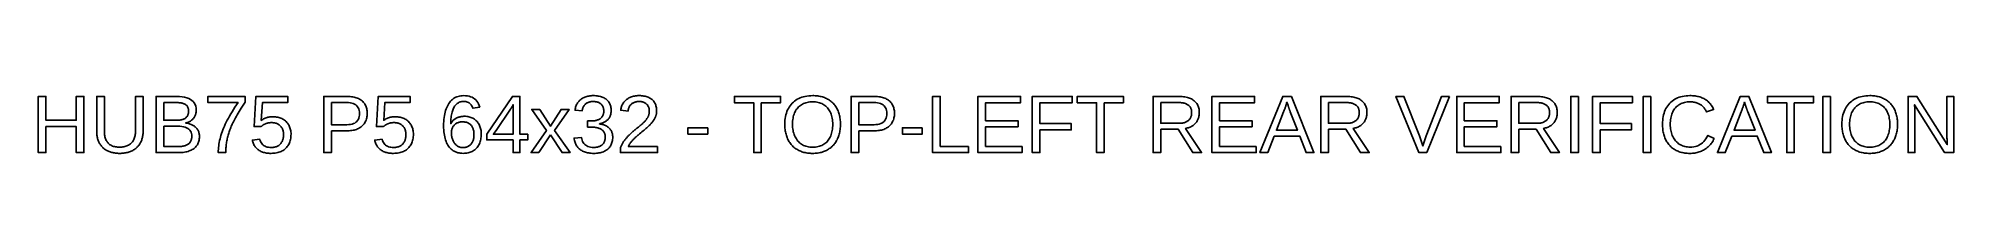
# Model space of a CAD drawing. Extents: x -27 to 133, y -77 to 15.
# Drawn here: x -13.6 to 90.8, y 11.4 to 14.6 of the extents above; entities that cross this region are included whole.
import ezdxf

# ---------------------------------------------------------------- set-up
doc = ezdxf.new("R2010")
doc.units = 0
doc.layers.get('0').update_dxf_attribs({"linetype": 'CONTINUOUS'})

msp = doc.modelspace()

# ---------------------------------------------------------------- linework, layer by layer
for points in [[(-13.221, 12.8872), (-11.5674, 12.8872), (-11.5674, 11.4701), (-11.153, 11.4701), (-11.153, 14.5277), (-11.5674, 14.5277), (-11.5674, 13.2344), (-13.221, 13.2344), (-13.221, 14.5277), (-13.6354, 14.5277), (-13.6354, 11.4701), (-13.221, 11.4701)], [(-9.14461, 11.4276), (-9.08635, 11.4301), (-9.02931, 11.4343), (-8.97349, 11.4402), (-8.91889, 11.4478), (-8.86551, 11.457), (-8.81334, 11.468), (-8.7624, 11.4806), (-8.71268, 11.4949), (-8.66417, 11.5108), (-8.61689, 11.5285), (-8.57083, 11.5478), (-8.52598, 11.5689), (-8.48252, 11.5915), (-8.44059, 11.6156), (-8.4002, 11.6412), (-8.36136, 11.6684), (-8.32406, 11.697), (-8.28829, 11.7271), (-8.25407, 11.7587), (-8.2214, 11.7919), (-8.19026, 11.8265), (-8.16066, 11.8627), (-8.13261, 11.9003), (-8.10609, 11.9394), (-8.08112, 11.9801), (-8.05785, 12.0221), (-8.03644, 12.0653), (-8.01689, 12.1097), (-7.99921, 12.1553), (-7.98338, 12.2022), (-7.96942, 12.2502), (-7.95732, 12.2995), (-7.94708, 12.3499), (-7.9387, 12.4016), (-7.93219, 12.4544), (-7.92753, 12.5085), (-7.92474, 12.5638), (-7.92381, 12.6203), (-7.92381, 14.5277), (-8.3361, 14.5277), (-8.3361, 12.6441), (-8.33745, 12.5789), (-8.34151, 12.5162), (-8.34829, 12.4559), (-8.35777, 12.398), (-8.36996, 12.3426), (-8.38486, 12.2897), (-8.40247, 12.2392), (-8.42279, 12.1911), (-8.44582, 12.1455), (-8.47156, 12.1024), (-8.5, 12.0617), (-8.53116, 12.0235), (-8.56502, 11.9877), (-8.60133, 11.9545), (-8.6398, 11.9239), (-8.68045, 11.896), (-8.72327, 11.8707), (-8.76825, 11.8482), (-8.81541, 11.8282), (-8.86473, 11.8109), (-8.91623, 11.7963), (-8.9699, 11.7844), (-9.02574, 11.7751), (-9.08374, 11.7684), (-9.14392, 11.7644), (-9.20627, 11.7631), (-9.26692, 11.7644), (-9.32532, 11.7682), (-9.3815, 11.7747), (-9.43544, 11.7836), (-9.48715, 11.7952), (-9.53662, 11.8093), (-9.58386, 11.826), (-9.62887, 11.8453), (-9.67164, 11.8671), (-9.71217, 11.8915), (-9.75048, 11.9185), (-9.78655, 11.948), (-9.82038, 11.9801), (-9.85184, 12.0147), (-9.88078, 12.0516), (-9.9072, 12.091), (-9.93111, 12.1327), (-9.9525, 12.1769), (-9.97137, 12.2234), (-9.98773, 12.2723), (-10.0016, 12.3236), (-10.0129, 12.3773), (-10.0217, 12.4334), (-10.028, 12.4918), (-10.0318, 12.5527), (-10.033, 12.6159), (-10.033, 14.5277), (-10.4475, 14.5277), (-10.4475, 12.5812), (-10.4466, 12.5264), (-10.4439, 12.4727), (-10.4393, 12.4202), (-10.4329, 12.369), (-10.4247, 12.3189), (-10.4147, 12.2699), (-10.4028, 12.2222), (-10.3892, 12.1756), (-10.3737, 12.1302), (-10.3563, 12.0861), (-10.3372, 12.043), (-10.3162, 12.0012), (-10.2934, 11.9605), (-10.269, 11.9212), (-10.2431, 11.8834), (-10.2156, 11.847), (-10.1867, 11.812), (-10.1563, 11.7785), (-10.1244, 11.7465), (-10.091, 11.716), (-10.0562, 11.6869), (-10.0198, 11.6593), (-9.98194, 11.6331), (-9.9426, 11.6084), (-9.90177, 11.5852), (-9.85946, 11.5635), (-9.81582, 11.5432), (-9.77106, 11.5246), (-9.72517, 11.5076), (-9.67815, 11.4923), (-9.63, 11.4785), (-9.58071, 11.4664), (-9.5303, 11.4559), (-9.47876, 11.447), (-9.42609, 11.4397), (-9.37228, 11.434), (-9.31735, 11.43), (-9.26129, 11.4276), (-9.2041, 11.4268)], [(-5.89486, 11.4715), (-5.81752, 11.4755), (-5.74292, 11.4822), (-5.67108, 11.4916), (-5.60199, 11.5037), (-5.53564, 11.5184), (-5.47204, 11.5359), (-5.41119, 11.556), (-5.35309, 11.5788), (-5.29773, 11.6043), (-5.24513, 11.6325), (-5.19527, 11.6634), (-5.14816, 11.6969), (-5.10418, 11.7329), (-5.06373, 11.771), (-5.02679, 11.8112), (-4.99336, 11.8536), (-4.96346, 11.8981), (-4.93707, 11.9448), (-4.91421, 11.9937), (-4.89486, 12.0446), (-4.87902, 12.0977), (-4.86671, 12.153), (-4.85792, 12.2104), (-4.85264, 12.27), (-4.85088, 12.3316), (-4.85205, 12.3781), (-4.85555, 12.4233), (-4.8614, 12.4673), (-4.86958, 12.51), (-4.88009, 12.5514), (-4.89295, 12.5916), (-4.90814, 12.6306), (-4.92566, 12.6683), (-4.94553, 12.7048), (-4.96773, 12.7401), (-4.99227, 12.7741), (-5.01914, 12.8068), (-5.04835, 12.8383), (-5.07972, 12.8683), (-5.11307, 12.8963), (-5.14839, 12.9226), (-5.18569, 12.9469), (-5.22497, 12.9694), (-5.26622, 12.9901), (-5.30946, 13.0089), (-5.35466, 13.0258), (-5.40185, 13.0408), (-5.45101, 13.054), (-5.50215, 13.0654), (-5.55527, 13.0749), (-5.61037, 13.0825), (-5.56838, 13.0929), (-5.52788, 13.1047), (-5.48887, 13.118), (-5.45135, 13.1327), (-5.41532, 13.1488), (-5.38078, 13.1664), (-5.34773, 13.1855), (-5.31617, 13.2059), (-5.2861, 13.2278), (-5.25752, 13.2512), (-5.23042, 13.2759), (-5.20482, 13.3022), (-5.1807, 13.3298), (-5.15823, 13.3587), (-5.13756, 13.3886), (-5.11868, 13.4196), (-5.10161, 13.4515), (-5.08633, 13.4845), (-5.07284, 13.5186), (-5.06116, 13.5536), (-5.05127, 13.5897), (-5.04318, 13.6268), (-5.03689, 13.665), (-5.0324, 13.7041), (-5.0297, 13.7443), (-5.0288, 13.7855), (-5.03517, 13.8953), (-5.05428, 13.9963), (-5.08612, 14.0885), (-5.1307, 14.172), (-5.18802, 14.2466), (-5.25808, 14.3125), (-5.34087, 14.3696), (-5.4364, 14.4179), (-5.54467, 14.4574), (-5.66568, 14.4882), (-5.79942, 14.5101), (-5.9459, 14.5233), (-6.10512, 14.5277), (-7.21616, 14.5277), (-7.21616, 11.4701), (-5.97494, 11.4701)], [(-6.8017, 14.1957), (-6.10512, 14.1957), (-6.05661, 14.1951), (-6.0099, 14.1932), (-5.96499, 14.19), (-5.92187, 14.1856), (-5.88055, 14.1799), (-5.84103, 14.173), (-5.80331, 14.1648), (-5.76738, 14.1554), (-5.73325, 14.1447), (-5.70092, 14.1328), (-5.67039, 14.1195), (-5.64166, 14.1051), (-5.61472, 14.0893), (-5.58968, 14.0721), (-5.56664, 14.0533), (-5.54561, 14.0328), (-5.52657, 14.0106), (-5.50955, 13.9867), (-5.49452, 13.9611), (-5.4815, 13.9339), (-5.47048, 13.9051), (-5.46147, 13.8745), (-5.45445, 13.8423), (-5.44945, 13.8084), (-5.44644, 13.7728), (-5.44544, 13.7356), (-5.44641, 13.6967), (-5.44932, 13.6593), (-5.45417, 13.6235), (-5.46095, 13.5893), (-5.46968, 13.5567), (-5.48034, 13.5257), (-5.49294, 13.4962), (-5.50749, 13.4683), (-5.52397, 13.442), (-5.54239, 13.4173), (-5.56275, 13.3942), (-5.58504, 13.3726), (-5.60928, 13.3526), (-5.63548, 13.3342), (-5.66367, 13.3172), (-5.69385, 13.3017), (-5.72603, 13.2876), (-5.76019, 13.2751), (-5.79634, 13.264), (-5.83448, 13.2544), (-5.87461, 13.2463), (-5.91673, 13.2397), (-5.96084, 13.2345), (-6.00695, 13.2308), (-6.05504, 13.2286), (-6.10512, 13.2278), (-6.8017, 13.2278)], [(-3.41575, 11.5351), (-3.41403, 11.5997), (-3.41118, 11.6639), (-3.40718, 11.7279), (-3.40203, 11.7915), (-3.39575, 11.8547), (-3.38832, 11.9177), (-3.37975, 11.9803), (-3.37003, 12.0425), (-3.35917, 12.1044), (-3.34717, 12.166), (-3.33403, 12.2273), (-3.31974, 12.2882), (-3.30431, 12.349), (-3.28774, 12.41), (-3.27003, 12.4711), (-3.25117, 12.5323), (-3.23117, 12.5936), (-3.21003, 12.6551), (-3.18775, 12.7167), (-3.16432, 12.7784), (-3.13975, 12.8403), (-3.11404, 12.9022), (-3.08718, 12.9644), (-3.05919, 13.0266), (-3.03005, 13.089), (-2.99871, 13.1532), (-2.9641, 13.2212), (-2.92624, 13.2928), (-2.88511, 13.3681), (-2.84072, 13.447), (-2.79307, 13.5296), (-2.74216, 13.6159), (-2.68799, 13.7059), (-2.63055, 13.7996), (-2.56985, 13.8969), (-2.5059, 13.9979), (-2.43867, 14.1025), (-2.36819, 14.2108), (-2.36819, 14.5277), (-4.38848, 14.5277), (-4.38848, 14.1957), (-2.74579, 14.1957), (-2.83329, 14.067), (-2.91684, 13.9406), (-2.99646, 13.8165), (-3.07213, 13.6948), (-3.14386, 13.5754), (-3.21165, 13.4583), (-3.2755, 13.3435), (-3.3354, 13.2311), (-3.39137, 13.121), (-3.44339, 13.0132), (-3.49147, 12.9077), (-3.53561, 12.8046), (-3.57581, 12.7038), (-3.61256, 12.6045), (-3.64637, 12.5059), (-3.67725, 12.4081), (-3.70518, 12.311), (-3.73017, 12.2147), (-3.75222, 12.119), (-3.77133, 12.0241), (-3.7875, 11.93), (-3.80073, 11.8365), (-3.81103, 11.7438), (-3.81838, 11.6519), (-3.82279, 11.5606), (-3.82426, 11.4701), (-3.41632, 11.4701)], [(-0.86741, 11.4284), (-0.7929, 11.4333), (-0.72103, 11.4415), (-0.65179, 11.453), (-0.58518, 11.4678), (-0.5212, 11.4859), (-0.45986, 11.5073), (-0.40114, 11.5319), (-0.34507, 11.5599), (-0.29162, 11.5911), (-0.2408, 11.6256), (-0.19262, 11.6634), (-0.14707, 11.7045), (-0.10454, 11.7485), (-0.0654, 11.7949), (-0.02967, 11.8437), (0.00266, 11.895), (0.03158, 11.9487), (0.05711, 12.0048), (0.07923, 12.0634), (0.09794, 12.1244), (0.11326, 12.1879), (0.12517, 12.2538), (0.13367, 12.3222), (0.13878, 12.3929), (0.14048, 12.4662), (0.13889, 12.5307), (0.13414, 12.5932), (0.12621, 12.6539), (0.11511, 12.7127), (0.10083, 12.7696), (0.08339, 12.8246), (0.06278, 12.8776), (0.03899, 12.9288), (0.01203, 12.9781), (-0.0181, 13.0255), (-0.0514, 13.071), (-0.08787, 13.1145), (-0.12752, 13.1562), (-0.16984, 13.1954), (-0.21432, 13.2314), (-0.26098, 13.2643), (-0.3098, 13.2941), (-0.3608, 13.3207), (-0.41396, 13.3442), (-0.4693, 13.3646), (-0.5268, 13.3818), (-0.58648, 13.3959), (-0.64833, 13.4069), (-0.71234, 13.4147), (-0.77853, 13.4194), (-0.84688, 13.421), (-0.90424, 13.4198), (-0.96013, 13.4163), (-1.01456, 13.4106), (-1.06752, 13.4025), (-1.11903, 13.3921), (-1.16907, 13.3794), (-1.21764, 13.3643), (-1.26475, 13.347), (-1.3104, 13.3274), (-1.35459, 13.3054), (-1.39731, 13.2811), (-1.43857, 13.2546), (-1.47837, 13.2257), (-1.41978, 14.1957), (-0.03747, 14.1957), (-0.03747, 14.5277), (-1.77565, 14.5277), (-1.87763, 12.8828), (-1.49571, 12.8828), (-1.47468, 12.9008), (-1.45365, 12.9179), (-1.43262, 12.9342), (-1.41159, 12.9497), (-1.39056, 12.9644), (-1.36952, 12.9782), (-1.34849, 12.9912), (-1.32746, 13.0034), (-1.30643, 13.0148), (-1.2854, 13.0253), (-1.26437, 13.0351), (-1.24334, 13.044), (-1.2223, 13.0521), (-1.20114, 13.0594), (-1.17972, 13.0662), (-1.15804, 13.0724), (-1.13611, 13.0781), (-1.11392, 13.0831), (-1.09147, 13.0875), (-1.06877, 13.0914), (-1.04581, 13.0946), (-1.02259, 13.0973), (-0.99912, 13.0993), (-0.97539, 13.1008), (-0.95141, 13.1017), (-0.92717, 13.102), (-0.88117, 13.1009), (-0.83664, 13.0978), (-0.7936, 13.0925), (-0.75203, 13.0851), (-0.71193, 13.0757), (-0.67331, 13.0641), (-0.63618, 13.0504), (-0.60051, 13.0346), (-0.56633, 13.0167), (-0.53362, 12.9967), (-0.50238, 12.9746), (-0.47263, 12.9504), (-0.44435, 12.924), (-0.41787, 12.896), (-0.3935, 12.8667), (-0.37125, 12.836), (-0.35112, 12.8041), (-0.33311, 12.7708), (-0.31722, 12.7362), (-0.30345, 12.7003), (-0.2918, 12.6631), (-0.28226, 12.6246), (-0.27485, 12.5848), (-0.26955, 12.5437), (-0.26637, 12.5013), (-0.26531, 12.4575), (-0.26637, 12.4073), (-0.26952, 12.3587), (-0.27479, 12.3118), (-0.28216, 12.2666), (-0.29164, 12.2231), (-0.30322, 12.1813), (-0.31691, 12.1411), (-0.3327, 12.1027), (-0.3506, 12.0659), (-0.37061, 12.0308), (-0.39272, 11.9974), (-0.41694, 11.9656), (-0.44326, 11.9356), (-0.47145, 11.9075), (-0.50125, 11.8817), (-0.53267, 11.8581), (-0.56571, 11.8367), (-0.60037, 11.8176), (-0.63664, 11.8008), (-0.67453, 11.7862), (-0.71404, 11.7738), (-0.75516, 11.7637), (-0.79791, 11.7558), (-0.84227, 11.7502), (-0.88824, 11.7469), (-0.93584, 11.7457), (-1.01233, 11.7484), (-1.08422, 11.7565), (-1.15152, 11.7699), (-1.21422, 11.7887), (-1.27232, 11.8128), (-1.32583, 11.8423), (-1.37474, 11.8772), (-1.41905, 11.9175), (-1.45876, 11.9631), (-1.49388, 12.0141), (-1.5244, 12.0704), (-1.55032, 12.1322), (-1.57165, 12.1993), (-1.96659, 12.1537), (-1.95477, 12.1003), (-1.94065, 12.0488), (-1.92426, 11.9993), (-1.90558, 11.9519), (-1.88461, 11.9063), (-1.86136, 11.8628), (-1.83582, 11.8212), (-1.80799, 11.7816), (-1.77788, 11.744), (-1.74549, 11.7084), (-1.71081, 11.6748), (-1.67384, 11.6431), (-1.63459, 11.6134), (-1.59322, 11.5858), (-1.5499, 11.5604), (-1.50463, 11.5372), (-1.4574, 11.5162), (-1.40823, 11.4974), (-1.3571, 11.4809), (-1.30402, 11.4665), (-1.24898, 11.4544), (-1.192, 11.4444), (-1.13306, 11.4367), (-1.07218, 11.4312), (-1.00934, 11.4279), (-0.94454, 11.4268)], [(2.34109, 12.6615), (3.23946, 12.6615), (3.31304, 12.663), (3.38422, 12.6675), (3.45299, 12.6751), (3.51937, 12.6857), (3.58335, 12.6994), (3.64492, 12.716), (3.70409, 12.7357), (3.76087, 12.7584), (3.81524, 12.7842), (3.86721, 12.813), (3.91677, 12.8448), (3.96394, 12.8797), (4.0087, 12.9175), (4.0506, 12.958), (4.08914, 13.0005), (4.12433, 13.0452), (4.15617, 13.092), (4.18466, 13.1408), (4.20979, 13.1918), (4.23158, 13.2449), (4.25001, 13.3001), (4.26509, 13.3574), (4.27682, 13.4168), (4.2852, 13.4783), (4.29023, 13.5419), (4.2919, 13.6076), (4.29023, 13.6739), (4.28523, 13.7378), (4.27688, 13.7994), (4.2652, 13.8586), (4.25017, 13.9156), (4.23181, 13.9701), (4.21011, 14.0224), (4.18507, 14.0723), (4.15669, 14.1199), (4.12497, 14.1651), (4.08992, 14.208), (4.05152, 14.2486), (4.00979, 14.2868), (3.96502, 14.3224), (3.9175, 14.3552), (3.86723, 14.3851), (3.81422, 14.4122), (3.75845, 14.4365), (3.69994, 14.4578), (3.63868, 14.4764), (3.57467, 14.492), (3.50792, 14.5049), (3.43841, 14.5149), (3.36616, 14.522), (3.29116, 14.5263), (3.21341, 14.5277), (1.92662, 14.5277), (1.92662, 11.4701), (2.34109, 11.4701)], [(2.34109, 14.1957), (3.16352, 14.1957), (3.26881, 14.1922), (3.36567, 14.1817), (3.45411, 14.1641), (3.53413, 14.1396), (3.60573, 14.108), (3.6689, 14.0695), (3.72365, 14.0239), (3.76998, 13.9713), (3.80788, 13.9117), (3.83736, 13.8451), (3.85842, 13.7715), (3.87105, 13.6909), (3.87526, 13.6033), (3.87116, 13.5124), (3.85883, 13.4288), (3.83828, 13.3525), (3.80952, 13.2835), (3.77254, 13.2217), (3.72734, 13.1672), (3.67393, 13.12), (3.6123, 13.08), (3.54245, 13.0473), (3.46438, 13.0219), (3.37809, 13.0037), (3.28359, 12.9928), (3.18086, 12.9892), (2.34109, 12.9892)], [(5.8036, 11.4284), (5.87811, 11.4333), (5.94998, 11.4415), (6.01922, 11.453), (6.08583, 11.4678), (6.14981, 11.4859), (6.21115, 11.5073), (6.26986, 11.5319), (6.32594, 11.5599), (6.37939, 11.5911), (6.4302, 11.6256), (6.47839, 11.6634), (6.52394, 11.7045), (6.56647, 11.7485), (6.60561, 11.7949), (6.64134, 11.8437), (6.67367, 11.895), (6.70259, 11.9487), (6.72811, 12.0048), (6.75023, 12.0634), (6.76895, 12.1244), (6.78426, 12.1879), (6.79617, 12.2538), (6.80468, 12.3222), (6.80979, 12.3929), (6.81149, 12.4662), (6.8099, 12.5307), (6.80514, 12.5932), (6.79722, 12.6539), (6.78612, 12.7127), (6.77184, 12.7696), (6.7544, 12.8246), (6.73378, 12.8776), (6.71, 12.9288), (6.68304, 12.9781), (6.65291, 13.0255), (6.61961, 13.071), (6.58313, 13.1145), (6.54349, 13.1562), (6.50117, 13.1954), (6.45669, 13.2314), (6.41003, 13.2643), (6.36121, 13.2941), (6.31021, 13.3207), (6.25704, 13.3442), (6.20171, 13.3646), (6.1442, 13.3818), (6.08453, 13.3959), (6.02268, 13.4069), (5.95867, 13.4147), (5.89248, 13.4194), (5.82413, 13.421), (5.76677, 13.4198), (5.71088, 13.4163), (5.65645, 13.4106), (5.60348, 13.4025), (5.55198, 13.3921), (5.50194, 13.3794), (5.45337, 13.3643), (5.40625, 13.347), (5.3606, 13.3274), (5.31642, 13.3054), (5.2737, 13.2811), (5.23244, 13.2546), (5.19264, 13.2257), (5.25123, 14.1957), (6.63354, 14.1957), (6.63354, 14.5277), (4.89536, 14.5277), (4.79338, 12.8828), (5.1753, 12.8828), (5.19633, 12.9008), (5.21736, 12.9179), (5.23839, 12.9342), (5.25942, 12.9497), (5.28045, 12.9644), (5.30148, 12.9782), (5.32252, 12.9912), (5.34355, 13.0034), (5.36458, 13.0148), (5.38561, 13.0253), (5.40664, 13.0351), (5.42767, 13.044), (5.4487, 13.0521), (5.46987, 13.0594), (5.49129, 13.0662), (5.51297, 13.0724), (5.5349, 13.0781), (5.55709, 13.0831), (5.57954, 13.0875), (5.60224, 13.0914), (5.6252, 13.0946), (5.64841, 13.0973), (5.67189, 13.0993), (5.69561, 13.1008), (5.7196, 13.1017), (5.74384, 13.102), (5.78984, 13.1009), (5.83437, 13.0978), (5.87741, 13.0925), (5.91898, 13.0851), (5.95908, 13.0757), (5.99769, 13.0641), (6.03483, 13.0504), (6.0705, 13.0346), (6.10468, 13.0167), (6.13739, 12.9967), (6.16862, 12.9746), (6.19838, 12.9504), (6.22666, 12.924), (6.25314, 12.896), (6.27751, 12.8667), (6.29976, 12.836), (6.31988, 12.8041), (6.33789, 12.7708), (6.35378, 12.7362), (6.36756, 12.7003), (6.37921, 12.6631), (6.38875, 12.6246), (6.39616, 12.5848), (6.40146, 12.5437), (6.40464, 12.5013), (6.4057, 12.4575), (6.40464, 12.4073), (6.40148, 12.3587), (6.39622, 12.3118), (6.38885, 12.2666), (6.37937, 12.2231), (6.36779, 12.1813), (6.3541, 12.1411), (6.33831, 12.1027), (6.32041, 12.0659), (6.3004, 12.0308), (6.27829, 11.9974), (6.25407, 11.9656), (6.22774, 11.9356), (6.19956, 11.9075), (6.16975, 11.8817), (6.13833, 11.8581), (6.1053, 11.8367), (6.07064, 11.8176), (6.03437, 11.8008), (5.99648, 11.7862), (5.95697, 11.7738), (5.91584, 11.7637), (5.8731, 11.7558), (5.82874, 11.7502), (5.78276, 11.7469), (5.73517, 11.7457), (5.65868, 11.7484), (5.58678, 11.7565), (5.51949, 11.7699), (5.45679, 11.7887), (5.39869, 11.8128), (5.34518, 11.8423), (5.29627, 11.8772), (5.25196, 11.9175), (5.21225, 11.9631), (5.17713, 12.0141), (5.14661, 12.0704), (5.12069, 12.1322), (5.09936, 12.1993), (4.70442, 12.1537), (4.71624, 12.1003), (4.73035, 12.0488), (4.74675, 11.9993), (4.76543, 11.9519), (4.7864, 11.9063), (4.80965, 11.8628), (4.83519, 11.8212), (4.86301, 11.7816), (4.89312, 11.744), (4.92552, 11.7084), (4.9602, 11.6748), (4.99716, 11.6431), (5.03642, 11.6134), (5.07779, 11.5858), (5.12111, 11.5604), (5.16638, 11.5372), (5.21361, 11.5162), (5.26278, 11.4974), (5.31391, 11.4809), (5.36699, 11.4665), (5.42202, 11.4544), (5.47901, 11.4444), (5.53794, 11.4367), (5.59883, 11.4312), (5.66167, 11.4279), (5.72646, 11.4268)], [(9.59198, 11.4284), (9.65954, 11.4334), (9.72474, 11.4417), (9.78758, 11.4533), (9.84806, 11.4682), (9.90617, 11.4864), (9.96192, 11.5079), (10.0153, 11.5328), (10.0663, 11.5609), (10.115, 11.5924), (10.1613, 11.6272), (10.2052, 11.6653), (10.2468, 11.7067), (10.2857, 11.7509), (10.3214, 11.7976), (10.354, 11.8467), (10.3835, 11.8982), (10.4099, 11.9522), (10.4332, 12.0085), (10.4534, 12.0673), (10.4705, 12.1284), (10.4845, 12.192), (10.4954, 12.258), (10.5032, 12.3265), (10.5078, 12.3973), (10.5094, 12.4705), (10.5079, 12.5382), (10.5035, 12.6038), (10.4961, 12.6671), (10.4859, 12.7284), (10.4726, 12.7874), (10.4564, 12.8443), (10.4373, 12.8991), (10.4153, 12.9517), (10.3903, 13.0021), (10.3623, 13.0504), (10.3315, 13.0965), (10.2977, 13.1405), (10.2609, 13.1823), (10.2216, 13.2214), (10.1803, 13.2575), (10.1369, 13.2904), (10.0915, 13.3201), (10.0439, 13.3468), (9.99435, 13.3703), (9.94269, 13.3906), (9.88896, 13.4078), (9.83316, 13.4219), (9.7753, 13.4329), (9.71537, 13.4407), (9.65338, 13.4454), (9.58931, 13.447), (9.55125, 13.4464), (9.51386, 13.4446), (9.47713, 13.4415), (9.44108, 13.4372), (9.40569, 13.4318), (9.37097, 13.4251), (9.33691, 13.4171), (9.30353, 13.408), (9.27081, 13.3976), (9.23876, 13.386), (9.20738, 13.3732), (9.17667, 13.3592), (9.14662, 13.3439), (9.11743, 13.3275), (9.08926, 13.31), (9.06211, 13.2913), (9.036, 13.2716), (9.01091, 13.2507), (8.98685, 13.2287), (8.96381, 13.2056), (8.9418, 13.1813), (8.92082, 13.156), (8.90087, 13.1295), (8.88194, 13.1019), (8.86404, 13.0732), (8.84717, 13.0434), (8.84825, 13.1325), (8.85151, 13.2184), (8.85693, 13.301), (8.86453, 13.3802), (8.87429, 13.4562), (8.88623, 13.5288), (8.90033, 13.5982), (8.91661, 13.6642), (8.93505, 13.727), (8.95567, 13.7865), (8.97845, 13.8426), (9.0034, 13.8955), (9.03053, 13.945), (9.05963, 13.9911), (9.09052, 14.0335), (9.12319, 14.0722), (9.15764, 14.1072), (9.19388, 14.1385), (9.23191, 14.1661), (9.27172, 14.1901), (9.31332, 14.2104), (9.3567, 14.2269), (9.40186, 14.2398), (9.44881, 14.249), (9.49754, 14.2546), (9.54806, 14.2564), (9.60621, 14.2542), (9.66111, 14.2476), (9.71279, 14.2365), (9.76122, 14.2211), (9.80642, 14.2012), (9.84838, 14.1769), (9.88711, 14.1482), (9.9226, 14.1151), (9.95486, 14.0775), (9.98388, 14.0356), (10.0097, 13.9892), (10.0322, 13.9384), (10.0515, 13.8832), (10.4248, 13.9505), (10.394, 14.0426), (10.3572, 14.1273), (10.3144, 14.2047), (10.2654, 14.2748), (10.2105, 14.3374), (10.1494, 14.3927), (10.0823, 14.4406), (10.0091, 14.4811), (9.92992, 14.5143), (9.84463, 14.5401), (9.75329, 14.5585), (9.65588, 14.5696), (9.55242, 14.5732), (9.47305, 14.5707), (9.39653, 14.5632), (9.32287, 14.5506), (9.25205, 14.533), (9.18409, 14.5103), (9.11898, 14.4826), (9.05671, 14.4499), (8.9973, 14.4122), (8.94074, 14.3694), (8.88703, 14.3216), (8.83617, 14.2687), (8.78817, 14.2108), (8.74301, 14.1479), (8.70096, 14.0803), (8.66227, 14.0083), (8.62695, 13.932), (8.59499, 13.8512), (8.5664, 13.7662), (8.54117, 13.6767), (8.5193, 13.5829), (8.5008, 13.4847), (8.48566, 13.3822), (8.47389, 13.2753), (8.46548, 13.164), (8.46043, 13.0484), (8.45875, 12.9284), (8.46037, 12.8176), (8.46522, 12.711), (8.47331, 12.6085), (8.48464, 12.5101), (8.4992, 12.4159), (8.51699, 12.3258), (8.53802, 12.2398), (8.56229, 12.158), (8.58979, 12.0803), (8.62053, 12.0067), (8.65451, 11.9373), (8.69172, 11.872), (8.73216, 11.8108), (8.77566, 11.754), (8.82204, 11.7017), (8.87129, 11.654), (8.92342, 11.6108), (8.97843, 11.5722), (9.03632, 11.5381), (9.09708, 11.5086), (9.16071, 11.4836), (9.22723, 11.4631), (9.29662, 11.4472), (9.36888, 11.4358), (9.44403, 11.429), (9.52205, 11.4268)], [(12.6166, 12.1624), (13.0463, 12.1624), (13.0463, 12.4705), (12.6166, 12.4705), (12.6166, 14.5277), (12.2065, 14.5277), (10.8068, 12.4662), (10.8068, 12.1624), (12.2477, 12.1624), (12.2477, 11.4701), (12.6166, 11.4701)], [(11.2018, 12.5139), (11.3189, 12.6745), (12.1023, 13.8289), (12.1068, 13.8356), (12.1117, 13.8431), (12.1168, 13.8512), (12.1223, 13.8601), (12.1282, 13.8696), (12.1344, 13.8799), (12.1409, 13.891), (12.1477, 13.9027), (12.1549, 13.9152), (12.1624, 13.9283), (12.1703, 13.9422), (12.1784, 13.9568), (12.1869, 13.9722), (12.1953, 13.9873), (12.2031, 14.0014), (12.2102, 14.0145), (12.2167, 14.0265), (12.2226, 14.0374), (12.2279, 14.0473), (12.2326, 14.0562), (12.2367, 14.064), (12.2401, 14.0707), (12.2429, 14.0764), (12.2451, 14.0811), (12.2467, 14.0846), (12.2477, 14.0872), (12.2477, 12.4705), (11.167, 12.4705)], [(14.2833, 12.4336), (14.9148, 11.4701), (15.3509, 11.4701), (14.5046, 12.681), (15.301, 13.8181), (14.8649, 13.8181), (14.2833, 12.9045), (13.6974, 13.8181), (13.2656, 13.8181), (14.062, 12.6767), (13.2265, 11.4701), (13.6475, 11.4701)], [(16.7133, 11.4281), (16.786, 11.4322), (16.856, 11.4391), (16.9233, 11.4487), (16.9878, 11.4611), (17.0496, 11.4762), (17.1087, 11.4941), (17.1651, 11.5147), (17.2187, 11.538), (17.2696, 11.5641), (17.3178, 11.593), (17.3633, 11.6246), (17.4061, 11.6589), (17.4459, 11.6958), (17.4825, 11.7349), (17.5159, 11.7763), (17.5462, 11.8199), (17.5733, 11.8658), (17.5971, 11.9139), (17.6178, 11.9644), (17.6354, 12.017), (17.6497, 12.072), (17.6608, 12.1291), (17.6688, 12.1886), (17.6736, 12.2503), (17.6752, 12.3143), (17.674, 12.3588), (17.6706, 12.4021), (17.665, 12.4442), (17.6571, 12.4851), (17.6469, 12.5249), (17.6345, 12.5634), (17.6198, 12.6008), (17.6028, 12.637), (17.5836, 12.6721), (17.5622, 12.7059), (17.5384, 12.7386), (17.5124, 12.7701), (17.4842, 12.8004), (17.4539, 12.8291), (17.4218, 12.8561), (17.388, 12.8812), (17.3523, 12.9044), (17.3148, 12.9258), (17.2756, 12.9453), (17.2345, 12.963), (17.1917, 12.9789), (17.147, 12.9929), (17.1005, 13.005), (17.0523, 13.0153), (17.0022, 13.0238), (16.9504, 13.0304), (16.9504, 13.039), (16.9976, 13.0498), (17.043, 13.0619), (17.0867, 13.0754), (17.1286, 13.0903), (17.1688, 13.1066), (17.2072, 13.1243), (17.2438, 13.1435), (17.2787, 13.164), (17.3118, 13.1859), (17.3432, 13.2092), (17.3728, 13.2339), (17.4006, 13.26), (17.4267, 13.2875), (17.451, 13.3164), (17.4733, 13.3465), (17.4936, 13.378), (17.512, 13.4107), (17.5285, 13.4448), (17.5431, 13.4801), (17.5557, 13.5168), (17.5663, 13.5547), (17.575, 13.5939), (17.5818, 13.6345), (17.5867, 13.6763), (17.5896, 13.7194), (17.5906, 13.7638), (17.5891, 13.8216), (17.5845, 13.8774), (17.577, 13.9312), (17.5664, 13.9829), (17.5528, 14.0327), (17.5362, 14.0806), (17.5166, 14.1264), (17.494, 14.1702), (17.4684, 14.212), (17.4397, 14.2519), (17.408, 14.2897), (17.3733, 14.3256), (17.3356, 14.3595), (17.2951, 14.3911), (17.2523, 14.4202), (17.207, 14.4468), (17.1593, 14.4708), (17.1091, 14.4923), (17.0565, 14.5113), (17.0015, 14.5277), (16.9441, 14.5416), (16.8842, 14.553), (16.822, 14.5619), (16.7572, 14.5682), (16.6901, 14.572), (16.6205, 14.5732), (16.5567, 14.572), (16.4946, 14.5683), (16.4344, 14.562), (16.376, 14.5533), (16.3194, 14.5421), (16.2645, 14.5284), (16.2116, 14.5122), (16.1604, 14.4935), (16.111, 14.4724), (16.0634, 14.4487), (16.0177, 14.4225), (15.9737, 14.3939), (15.9316, 14.3628), (15.8917, 14.3294), (15.8544, 14.2941), (15.8199, 14.2568), (15.7879, 14.2176), (15.7587, 14.1764), (15.732, 14.1333), (15.7081, 14.0883), (15.6868, 14.0412), (15.6682, 13.9923), (15.6522, 13.9413), (15.6389, 13.8885), (15.6282, 13.8336), (15.6202, 13.7769), (16.013, 13.7465), (16.0178, 13.7829), (16.0241, 13.818), (16.0321, 13.8519), (16.0416, 13.8844), (16.0527, 13.9157), (16.0654, 13.9457), (16.0797, 13.9744), (16.0956, 14.0018), (16.113, 14.028), (16.132, 14.0528), (16.1526, 14.0764), (16.1747, 14.0987), (16.1985, 14.1197), (16.2236, 14.1393), (16.2499, 14.1573), (16.2774, 14.1738), (16.306, 14.1886), (16.3358, 14.202), (16.3668, 14.2137), (16.3989, 14.2239), (16.4322, 14.2325), (16.4667, 14.2396), (16.5023, 14.245), (16.5391, 14.249), (16.5771, 14.2513), (16.6162, 14.2521), (16.6591, 14.2513), (16.7004, 14.2487), (16.74, 14.2445), (16.7779, 14.2386), (16.8142, 14.2311), (16.8488, 14.2218), (16.8818, 14.2109), (16.9131, 14.1983), (16.9427, 14.184), (16.9707, 14.168), (16.9971, 14.1503), (17.0217, 14.131), (17.0448, 14.11), (17.0661, 14.0875), (17.0858, 14.0638), (17.1037, 14.0389), (17.1199, 14.0127), (17.1344, 13.9854), (17.1472, 13.9568), (17.1583, 13.927), (17.1677, 13.896), (17.1754, 13.8637), (17.1814, 13.8303), (17.1857, 13.7956), (17.1882, 13.7597), (17.1891, 13.7226), (17.188, 13.6852), (17.1849, 13.649), (17.1797, 13.6141), (17.1723, 13.5805), (17.1629, 13.5482), (17.1514, 13.5171), (17.1378, 13.4873), (17.1221, 13.4588), (17.1043, 13.4316), (17.0844, 13.4056), (17.0625, 13.3809), (17.0384, 13.3574), (17.0122, 13.3353), (16.9842, 13.3146), (16.9544, 13.2955), (16.9229, 13.2781), (16.8897, 13.2624), (16.8549, 13.2483), (16.8183, 13.2359), (16.7799, 13.2251), (16.7399, 13.216), (16.6982, 13.2085), (16.6548, 13.2027), (16.6096, 13.1986), (16.5628, 13.1961), (16.5142, 13.1953), (16.3016, 13.1953), (16.3016, 12.8568), (16.5229, 12.8568), (16.5777, 12.8559), (16.6304, 12.8535), (16.6811, 12.8493), (16.7298, 12.8435), (16.7765, 12.8361), (16.8211, 12.827), (16.8638, 12.8162), (16.9044, 12.8038), (16.943, 12.7897), (16.9796, 12.7739), (17.0142, 12.7566), (17.0468, 12.7375), (17.0773, 12.7168), (17.1058, 12.6946), (17.1319, 12.6711), (17.1557, 12.6464), (17.1773, 12.6203), (17.1967, 12.5929), (17.2137, 12.5643), (17.2285, 12.5343), (17.241, 12.503), (17.2512, 12.4705), (17.2591, 12.4366), (17.2648, 12.4015), (17.2682, 12.365), (17.2694, 12.3273), (17.2684, 12.2841), (17.2654, 12.2425), (17.2604, 12.2026), (17.2535, 12.1644), (17.2445, 12.1278), (17.2335, 12.0929), (17.2206, 12.0597), (17.2057, 12.0282), (17.1888, 11.9983), (17.1699, 11.9701), (17.149, 11.9435), (17.1261, 11.9187), (17.1012, 11.8955), (17.0746, 11.874), (17.0464, 11.8542), (17.0168, 11.8361), (16.9857, 11.8198), (16.9531, 11.8051), (16.9189, 11.7922), (16.8833, 11.781), (16.8461, 11.7716), (16.8075, 11.7638), (16.7674, 11.7578), (16.7257, 11.7535), (16.6826, 11.7509), (16.6379, 11.7501), (16.5505, 11.7533), (16.469, 11.7629), (16.3937, 11.779), (16.3243, 11.8014), (16.261, 11.8303), (16.2037, 11.8656), (16.1525, 11.9074), (16.1073, 11.9555), (16.0681, 12.0101), (16.035, 12.0711), (16.0078, 12.1385), (15.9868, 12.2123), (15.9717, 12.2926), (15.5681, 12.2557), (15.5774, 12.1938), (15.5894, 12.1342), (15.6041, 12.0771), (15.6214, 12.0223), (15.6414, 11.9699), (15.664, 11.9199), (15.6893, 11.8722), (15.7173, 11.8269), (15.7479, 11.784), (15.7811, 11.7435), (15.817, 11.7053), (15.8556, 11.6696), (15.8969, 11.6362), (15.9405, 11.6052), (15.9864, 11.5767), (16.0346, 11.5507), (16.0849, 11.5271), (16.1375, 11.5061), (16.1922, 11.4875), (16.2492, 11.4714), (16.3085, 11.4577), (16.3699, 11.4466), (16.4336, 11.4379), (16.4995, 11.4317), (16.5676, 11.428), (16.6379, 11.4268)], [(20.1188, 11.8021), (18.5238, 11.8021), (18.5343, 11.8256), (18.5458, 11.8492), (18.5582, 11.8729), (18.5717, 11.8968), (18.5861, 11.9208), (18.6015, 11.9449), (18.6178, 11.9692), (18.6351, 11.9936), (18.6535, 12.0182), (18.6727, 12.0429), (18.693, 12.0678), (18.7142, 12.0928), (18.7364, 12.1179), (18.7598, 12.1433), (18.7843, 12.1693), (18.81, 12.1956), (18.8369, 12.2225), (18.865, 12.2499), (18.8944, 12.2777), (18.9249, 12.306), (18.9567, 12.3347), (18.9896, 12.364), (19.0238, 12.3937), (19.0592, 12.4239), (19.0958, 12.4546), (19.1336, 12.4857), (19.2016, 12.5413), (19.2662, 12.5946), (19.3273, 12.6457), (19.3849, 12.6944), (19.4391, 12.7409), (19.4898, 12.7851), (19.5371, 12.827), (19.5808, 12.8666), (19.6211, 12.9039), (19.658, 12.939), (19.6913, 12.9717), (19.7212, 13.0022), (19.7477, 13.0304), (19.7719, 13.0574), (19.7952, 13.0845), (19.8176, 13.1115), (19.839, 13.1385), (19.8595, 13.1656), (19.879, 13.1926), (19.8976, 13.2197), (19.9153, 13.2467), (19.9321, 13.2738), (19.9479, 13.3008), (19.9627, 13.3278), (19.9766, 13.3549), (19.9896, 13.3819), (20.0017, 13.409), (20.0127, 13.4361), (20.0229, 13.4632), (20.032, 13.4903), (20.0402, 13.5174), (20.0474, 13.5446), (20.0537, 13.5718), (20.059, 13.5991), (20.0633, 13.6263), (20.0667, 13.6536), (20.0691, 13.6809), (20.0705, 13.7083), (20.071, 13.7356), (20.0695, 13.7963), (20.0651, 13.8548), (20.0578, 13.9111), (20.0475, 13.9653), (20.0343, 14.0173), (20.0181, 14.0671), (19.999, 14.1148), (19.9769, 14.1603), (19.9519, 14.2036), (19.924, 14.2447), (19.8931, 14.2837), (19.8593, 14.3205), (19.8225, 14.3552), (19.783, 14.3874), (19.741, 14.4171), (19.6965, 14.4442), (19.6494, 14.4687), (19.5998, 14.4907), (19.5477, 14.51), (19.493, 14.5268), (19.4358, 14.541), (19.3761, 14.5526), (19.3138, 14.5616), (19.249, 14.5681), (19.1817, 14.572), (19.1119, 14.5732), (19.048, 14.572), (18.986, 14.5681), (18.9257, 14.5617), (18.8673, 14.5527), (18.8107, 14.5411), (18.7559, 14.527), (18.7029, 14.5103), (18.6517, 14.4911), (18.6023, 14.4692), (18.5547, 14.4448), (18.509, 14.4179), (18.465, 14.3883), (18.4229, 14.3562), (18.383, 14.322), (18.3457, 14.2859), (18.3111, 14.2481), (18.2792, 14.2085), (18.25, 14.1672), (18.2233, 14.124), (18.1994, 14.0791), (18.1781, 14.0325), (18.1595, 13.984), (18.1435, 13.9338), (18.1302, 13.8818), (18.1195, 13.828), (18.1115, 13.7725), (18.5108, 13.7356), (18.5159, 13.7727), (18.5226, 13.8085), (18.5309, 13.843), (18.5408, 13.8761), (18.5522, 13.908), (18.5652, 13.9386), (18.5798, 13.9679), (18.596, 13.9959), (18.6138, 14.0226), (18.6331, 14.048), (18.6541, 14.0721), (18.6766, 14.0949), (18.7006, 14.1164), (18.726, 14.1365), (18.7525, 14.155), (18.7799, 14.1718), (18.8084, 14.1871), (18.838, 14.2007), (18.8686, 14.2128), (18.9002, 14.2232), (18.9329, 14.232), (18.9666, 14.2393), (19.0014, 14.2449), (19.0372, 14.2489), (19.074, 14.2513), (19.1119, 14.2521), (19.1516, 14.2513), (19.1899, 14.2488), (19.2269, 14.2447), (19.2626, 14.2389), (19.2968, 14.2316), (19.3297, 14.2225), (19.3613, 14.2118), (19.3915, 14.1995), (19.4203, 14.1855), (19.4478, 14.1699), (19.4739, 14.1527), (19.4986, 14.1338), (19.522, 14.1132), (19.5438, 14.0912), (19.5639, 14.0678), (19.5822, 14.0431), (19.5988, 14.0171), (19.6137, 13.9897), (19.6268, 13.961), (19.6381, 13.9309), (19.6477, 13.8995), (19.6556, 13.8668), (19.6617, 13.8328), (19.6661, 13.7974), (19.6687, 13.7607), (19.6696, 13.7226), (19.6691, 13.6941), (19.6675, 13.6661), (19.665, 13.6385), (19.6615, 13.6115), (19.6569, 13.5848), (19.6513, 13.5587), (19.6447, 13.533), (19.6371, 13.5077), (19.6285, 13.4829), (19.6188, 13.4586), (19.6082, 13.4347), (19.5965, 13.4114), (19.5838, 13.3884), (19.5703, 13.3658), (19.5562, 13.3433), (19.5414, 13.321), (19.5261, 13.2988), (19.51, 13.2768), (19.4934, 13.255), (19.4761, 13.2333), (19.4582, 13.2117), (19.4397, 13.1903), (19.4205, 13.1691), (19.4007, 13.148), (19.3803, 13.1271), (19.3592, 13.1063), (19.3377, 13.0856), (19.3157, 13.0649), (19.2933, 13.0442), (19.2706, 13.0235), (19.2474, 13.0028), (19.2239, 12.9821), (19.1999, 12.9614), (19.1756, 12.9407), (19.1508, 12.92), (19.1257, 12.8993), (19.1001, 12.8786), (19.0742, 12.8579), (19.0478, 12.8372), (19.0213, 12.8164), (18.9947, 12.7953), (18.968, 12.7739), (18.9414, 12.7523), (18.9147, 12.7304), (18.8879, 12.7082), (18.8611, 12.6858), (18.8343, 12.663), (18.8074, 12.64), (18.7805, 12.6168), (18.7536, 12.5932), (18.7266, 12.5694), (18.6996, 12.5454), (18.6726, 12.521), (18.6459, 12.4961), (18.6193, 12.4708), (18.5929, 12.4451), (18.5668, 12.4189), (18.5408, 12.3923), (18.515, 12.3653), (18.4894, 12.3378), (18.464, 12.3099), (18.4388, 12.2815), (18.4138, 12.2527), (18.3889, 12.2235), (18.3643, 12.1938), (18.34, 12.1636), (18.3164, 12.1327), (18.2933, 12.101), (18.2708, 12.0687), (18.2488, 12.0356), (18.2275, 12.0018), (18.2067, 11.9674), (18.1865, 11.9322), (18.1669, 11.8963), (18.1478, 11.8597), (18.1293, 11.8224), (18.1115, 11.7844), (18.0941, 11.7457), (18.0941, 11.4701), (20.1188, 11.4701)], [(25.7742, 14.1892), (26.8244, 14.1892), (26.8244, 14.5277), (24.3116, 14.5277), (24.3116, 14.1892), (25.3619, 14.1892), (25.3619, 11.4701), (25.7742, 11.4701)], [(28.6425, 11.4279), (28.7121, 11.4313), (28.7802, 11.437), (28.8469, 11.445), (28.9121, 11.4553), (28.9758, 11.4679), (29.0381, 11.4827), (29.0989, 11.4999), (29.1582, 11.5193), (29.2161, 11.541), (29.2725, 11.565), (29.3274, 11.5913), (29.3809, 11.6199), (29.4327, 11.6506), (29.4826, 11.6832), (29.5306, 11.7179), (29.5768, 11.7545), (29.621, 11.7931), (29.6634, 11.8337), (29.7039, 11.8763), (29.7425, 11.9208), (29.7792, 11.9674), (29.814, 12.0159), (29.8469, 12.0663), (29.878, 12.1188), (29.9071, 12.1732), (29.9342, 12.2293), (29.9592, 12.2869), (29.982, 12.3458), (30.0026, 12.4062), (30.021, 12.468), (30.0373, 12.5312), (30.0514, 12.5958), (30.0634, 12.6618), (30.0731, 12.7292), (30.0807, 12.798), (30.0862, 12.8683), (30.0894, 12.9399), (30.0905, 13.013), (30.0894, 13.0864), (30.0862, 13.1582), (30.0808, 13.2285), (30.0733, 13.2974), (30.0637, 13.3646), (30.0519, 13.4304), (30.038, 13.4947), (30.0219, 13.5574), (30.0036, 13.6187), (29.9833, 13.6784), (29.9607, 13.7366), (29.9361, 13.7933), (29.9093, 13.8484), (29.8804, 13.9019), (29.8497, 13.9533), (29.817, 14.0028), (29.7825, 14.0502), (29.746, 14.0957), (29.7076, 14.1391), (29.6673, 14.1806), (29.6251, 14.2201), (29.5809, 14.2576), (29.5349, 14.2931), (29.4869, 14.3266), (29.437, 14.3582), (29.3852, 14.3877), (29.3317, 14.4152), (29.2768, 14.4404), (29.2204, 14.4635), (29.1625, 14.4843), (29.1032, 14.503), (29.0424, 14.5195), (28.9801, 14.5337), (28.9164, 14.5458), (28.8512, 14.5557), (28.7846, 14.5634), (28.7165, 14.5689), (28.6469, 14.5722), (28.5758, 14.5732), (28.4675, 14.5708), (28.3629, 14.5635), (28.2621, 14.5512), (28.1649, 14.5341), (28.0715, 14.5121), (27.9818, 14.4852), (27.8959, 14.4534), (27.8136, 14.4167), (27.7351, 14.3751), (27.6603, 14.3286), (27.5892, 14.2773), (27.5219, 14.221), (27.4583, 14.1598), (27.3989, 14.0943), (27.3443, 14.0251), (27.2944, 13.952), (27.2492, 13.8752), (27.2089, 13.7945), (27.1732, 13.7101), (27.1423, 13.6219), (27.1162, 13.5299), (27.0948, 13.4341), (27.0782, 13.3345), (27.0663, 13.2311), (27.0592, 13.124), (27.0568, 13.013), (27.0579, 12.9396), (27.0611, 12.8676), (27.0664, 12.7971), (27.0739, 12.728), (27.0835, 12.6603), (27.0952, 12.594), (27.109, 12.5291), (27.125, 12.4657), (27.1432, 12.4037), (27.1634, 12.3431), (27.1858, 12.284), (27.2103, 12.2263), (27.2369, 12.17), (27.2656, 12.1154), (27.2962, 12.0628), (27.3287, 12.0123), (27.3631, 11.9637), (27.3994, 11.9172), (27.4376, 11.8727), (27.4778, 11.8303), (27.5198, 11.7898), (27.5638, 11.7513), (27.6097, 11.7149), (27.6575, 11.6805), (27.7072, 11.6481), (27.7588, 11.6177), (27.8122, 11.5894), (27.867, 11.5635), (27.9234, 11.5397), (27.9814, 11.5183), (28.0408, 11.4991), (28.1018, 11.4821), (28.1643, 11.4674), (28.2284, 11.455), (28.2939, 11.4448), (28.361, 11.4369), (28.4297, 11.4313), (28.4998, 11.4279), (28.5715, 11.4268)], [(28.4937, 11.7651), (28.4186, 11.7711), (28.3461, 11.7811), (28.2763, 11.795), (28.2091, 11.813), (28.1446, 11.835), (28.0827, 11.8609), (28.0236, 11.8909), (27.967, 11.9248), (27.9132, 11.9628), (27.8619, 12.0047), (27.8134, 12.0506), (27.7675, 12.1005), (27.7246, 12.1538), (27.6852, 12.21), (27.6492, 12.2689), (27.6166, 12.3307), (27.5875, 12.3952), (27.5618, 12.4626), (27.5395, 12.5328), (27.5206, 12.6058), (27.5052, 12.6816), (27.4932, 12.7603), (27.4846, 12.8417), (27.4795, 12.926), (27.4778, 13.013), (27.4795, 13.1006), (27.4846, 13.1852), (27.493, 13.2667), (27.5049, 13.3451), (27.5202, 13.4205), (27.5388, 13.4928), (27.5608, 13.5621), (27.5863, 13.6283), (27.6151, 13.6915), (27.6473, 13.7516), (27.6829, 13.8086), (27.7219, 13.8626), (27.7642, 13.9136), (27.8097, 13.9611), (27.858, 14.0048), (27.9091, 14.0447), (27.9631, 14.0808), (28.0199, 14.1131), (28.0795, 14.1416), (28.1419, 14.1663), (28.2072, 14.1872), (28.2753, 14.2043), (28.3462, 14.2176), (28.4199, 14.2271), (28.4965, 14.2328), (28.5758, 14.2347), (28.6546, 14.2328), (28.7305, 14.227), (28.8037, 14.2174), (28.874, 14.2039), (28.9416, 14.1866), (29.0064, 14.1654), (29.0684, 14.1403), (29.1277, 14.1115), (29.1841, 14.0787), (29.2377, 14.0421), (29.2886, 14.0017), (29.3367, 13.9574), (29.382, 13.9092), (29.4242, 13.8577), (29.463, 13.8033), (29.4985, 13.7459), (29.5306, 13.6857), (29.5593, 13.6226), (29.5846, 13.5565), (29.6065, 13.4876), (29.6251, 13.4157), (29.6403, 13.341), (29.6521, 13.2634), (29.6606, 13.1828), (29.6656, 13.0994), (29.6673, 13.013), (29.6657, 12.9228), (29.6606, 12.8358), (29.6522, 12.752), (29.6405, 12.6714), (29.6254, 12.5939), (29.607, 12.5197), (29.5852, 12.4487), (29.5601, 12.3809), (29.5316, 12.3162), (29.4998, 12.2548), (29.4646, 12.1965), (29.426, 12.1415), (29.3841, 12.0897), (29.3391, 12.0414), (29.2912, 11.9969), (29.2403, 11.9563), (29.1866, 11.9196), (29.1299, 11.8868), (29.0703, 11.8578), (29.0078, 11.8327), (28.9423, 11.8114), (28.874, 11.794), (28.8027, 11.7805), (28.7286, 11.7708), (28.6515, 11.765), (28.5715, 11.7631)], [(31.0824, 12.6615), (31.9808, 12.6615), (32.0543, 12.663), (32.1255, 12.6675), (32.1943, 12.6751), (32.2607, 12.6857), (32.3247, 12.6994), (32.3862, 12.716), (32.4454, 12.7357), (32.5022, 12.7584), (32.5565, 12.7842), (32.6085, 12.813), (32.6581, 12.8448), (32.7053, 12.8797), (32.75, 12.9175), (32.7919, 12.958), (32.8305, 13.0005), (32.8656, 13.0452), (32.8975, 13.092), (32.926, 13.1408), (32.9511, 13.1918), (32.9729, 13.2449), (32.9913, 13.3001), (33.0064, 13.3574), (33.0181, 13.4168), (33.0265, 13.4783), (33.0315, 13.5419), (33.0332, 13.6076), (33.0315, 13.6739), (33.0265, 13.7378), (33.0182, 13.7994), (33.0065, 13.8586), (32.9915, 13.9156), (32.9731, 13.9701), (32.9514, 14.0224), (32.9264, 14.0723), (32.898, 14.1199), (32.8663, 14.1651), (32.8312, 14.208), (32.7928, 14.2486), (32.7511, 14.2868), (32.7063, 14.3224), (32.6588, 14.3552), (32.6085, 14.3851), (32.5555, 14.4122), (32.4998, 14.4365), (32.4413, 14.4578), (32.38, 14.4764), (32.316, 14.492), (32.2492, 14.5049), (32.1797, 14.5149), (32.1075, 14.522), (32.0325, 14.5263), (31.9547, 14.5277), (30.6679, 14.5277), (30.6679, 11.4701), (31.0824, 11.4701)], [(31.0824, 14.1957), (31.9048, 14.1957), (32.0101, 14.1922), (32.107, 14.1817), (32.1954, 14.1641), (32.2754, 14.1396), (32.347, 14.108), (32.4102, 14.0695), (32.465, 14.0239), (32.5113, 13.9713), (32.5492, 13.9117), (32.5787, 13.8451), (32.5997, 13.7715), (32.6124, 13.6909), (32.6166, 13.6033), (32.6125, 13.5124), (32.6001, 13.4288), (32.5796, 13.3525), (32.5508, 13.2835), (32.5139, 13.2217), (32.4687, 13.1672), (32.4152, 13.12), (32.3536, 13.08), (32.2838, 13.0473), (32.2057, 13.0219), (32.1194, 13.0037), (32.0249, 12.9928), (31.9222, 12.9892), (31.0824, 12.9892)], [(37.0719, 11.8087), (35.5268, 11.8087), (35.5268, 14.5277), (35.1124, 14.5277), (35.1124, 11.4701), (37.0719, 11.4701)], [(39.9928, 11.8087), (37.9986, 11.8087), (37.9986, 12.8741), (39.7737, 12.8741), (39.7737, 13.2083), (37.9986, 13.2083), (37.9986, 14.1892), (39.9039, 14.1892), (39.9039, 14.5277), (37.5842, 14.5277), (37.5842, 11.4701), (39.9928, 11.4701)], [(40.963, 12.7092), (42.6686, 12.7092), (42.6686, 13.0521), (40.963, 13.0521), (40.963, 14.1892), (42.7207, 14.1892), (42.7207, 14.5277), (40.5486, 14.5277), (40.5486, 11.4701), (40.963, 11.4701)], [(44.4612, 14.1892), (45.5115, 14.1892), (45.5115, 14.5277), (42.9987, 14.5277), (42.9987, 14.1892), (44.049, 14.1892), (44.049, 11.4701), (44.4612, 11.4701)], [(47.5473, 12.7396), (48.4999, 12.7396), (49.2941, 11.4701), (49.7715, 11.4701), (48.9035, 12.7873), (48.9564, 12.7977), (49.0074, 12.8101), (49.0567, 12.8245), (49.1042, 12.841), (49.1499, 12.8594), (49.1939, 12.8799), (49.236, 12.9025), (49.2764, 12.927), (49.315, 12.9536), (49.3518, 12.9823), (49.3868, 13.0129), (49.42, 13.0456), (49.4514, 13.0803), (49.4808, 13.1167), (49.5078, 13.1543), (49.5325, 13.1932), (49.5548, 13.2334), (49.5748, 13.2749), (49.5924, 13.3177), (49.6077, 13.3618), (49.6206, 13.4071), (49.6312, 13.4538), (49.6394, 13.5017), (49.6453, 13.5509), (49.6488, 13.6014), (49.65, 13.6532), (49.6483, 13.7155), (49.6433, 13.7757), (49.635, 13.8338), (49.6234, 13.8897), (49.6084, 13.9435), (49.5901, 13.9952), (49.5685, 14.0446), (49.5436, 14.092), (49.5153, 14.1372), (49.4837, 14.1803), (49.4488, 14.2212), (49.4105, 14.2599), (49.369, 14.2966), (49.3243, 14.3308), (49.2769, 14.3622), (49.2267, 14.3909), (49.1737, 14.4169), (49.118, 14.4402), (49.0594, 14.4607), (48.9981, 14.4785), (48.9339, 14.4935), (48.867, 14.5058), (48.7973, 14.5154), (48.7248, 14.5222), (48.6496, 14.5263), (48.5715, 14.5277), (47.1328, 14.5277), (47.1328, 11.4701), (47.5473, 11.4701)], [(47.5473, 14.1957), (48.5303, 14.1957), (48.5817, 14.1949), (48.6313, 14.1924), (48.679, 14.1882), (48.7248, 14.1824), (48.7687, 14.175), (48.8108, 14.1659), (48.8509, 14.1551), (48.8892, 14.1427), (48.9255, 14.1286), (48.96, 14.1129), (48.9926, 14.0955), (49.0233, 14.0764), (49.0521, 14.0557), (49.0789, 14.0334), (49.1036, 14.0096), (49.1261, 13.9844), (49.1465, 13.9576), (49.1647, 13.9293), (49.1808, 13.8995), (49.1947, 13.8682), (49.2065, 13.8354), (49.2162, 13.8011), (49.2237, 13.7653), (49.2291, 13.728), (49.2323, 13.6891), (49.2333, 13.6488), (49.2323, 13.6072), (49.2291, 13.5669), (49.2238, 13.5282), (49.2164, 13.4908), (49.2069, 13.455), (49.1952, 13.4206), (49.1814, 13.3876), (49.1655, 13.3561), (49.1475, 13.326), (49.1274, 13.2974), (49.1052, 13.2702), (49.0808, 13.2445), (49.0543, 13.2203), (49.0259, 13.1976), (48.9957, 13.1768), (48.9638, 13.1578), (48.9301, 13.1406), (48.8946, 13.1252), (48.8574, 13.1116), (48.8184, 13.0999), (48.7777, 13.0899), (48.7352, 13.0817), (48.6909, 13.0754), (48.6449, 13.0709), (48.5971, 13.0682), (48.5476, 13.0673), (47.5473, 13.0673)], [(52.7511, 11.8087), (50.7569, 11.8087), (50.7569, 12.8741), (52.5319, 12.8741), (52.5319, 13.2083), (50.7569, 13.2083), (50.7569, 14.1892), (52.6621, 14.1892), (52.6621, 14.5277), (50.3424, 14.5277), (50.3424, 11.4701), (52.7511, 11.4701)], [(53.7322, 12.3642), (55.1253, 12.3642), (55.4747, 11.4701), (55.8978, 11.4701), (54.6696, 14.5277), (54.1987, 14.5277), (52.9509, 11.4701), (53.3806, 11.4701)], [(54.2486, 13.6922), (54.2647, 13.735), (54.2801, 13.7766), (54.2949, 13.817), (54.3091, 13.8562), (54.3227, 13.8941), (54.3357, 13.9309), (54.348, 13.9665), (54.3598, 14.0008), (54.3709, 14.0339), (54.3814, 14.0659), (54.3913, 14.0966), (54.4005, 14.1261), (54.4092, 14.1544), (54.4287, 14.2152), (54.4873, 14.0351), (54.4967, 14.0063), (54.506, 13.9779), (54.5154, 13.95), (54.5247, 13.9226), (54.5341, 13.8956), (54.5434, 13.8691), (54.5527, 13.8431), (54.5621, 13.8175), (54.5714, 13.7924), (54.5808, 13.7678), (54.5901, 13.7436), (54.5995, 13.7198), (54.6088, 13.6966), (55.0016, 12.6875), (53.858, 12.6875)], [(56.6857, 12.7396), (57.6383, 12.7396), (58.4326, 11.4701), (58.91, 11.4701), (58.042, 12.7873), (58.0948, 12.7977), (58.1459, 12.8101), (58.1952, 12.8245), (58.2427, 12.841), (58.2884, 12.8594), (58.3323, 12.8799), (58.3745, 12.9025), (58.4148, 12.927), (58.4534, 12.9536), (58.4902, 12.9823), (58.5252, 13.0129), (58.5584, 13.0456), (58.5899, 13.0803), (58.6193, 13.1167), (58.6463, 13.1543), (58.671, 13.1932), (58.6933, 13.2334), (58.7133, 13.2749), (58.7309, 13.3177), (58.7462, 13.3618), (58.7591, 13.4071), (58.7696, 13.4538), (58.7779, 13.5017), (58.7837, 13.5509), (58.7873, 13.6014), (58.7884, 13.6532), (58.7868, 13.7155), (58.7818, 13.7757), (58.7735, 13.8338), (58.7618, 13.8897), (58.7469, 13.9435), (58.7286, 13.9952), (58.707, 14.0446), (58.682, 14.092), (58.6538, 14.1372), (58.6222, 14.1803), (58.5872, 14.2212), (58.549, 14.2599), (58.5074, 14.2966), (58.4628, 14.3308), (58.4154, 14.3622), (58.3652, 14.3909), (58.3122, 14.4169), (58.2564, 14.4402), (58.1979, 14.4607), (58.1365, 14.4785), (58.0724, 14.4935), (58.0055, 14.5058), (57.9358, 14.5154), (57.8633, 14.5222), (57.788, 14.5263), (57.71, 14.5277), (56.2713, 14.5277), (56.2713, 11.4701), (56.6857, 11.4701)], [(56.6857, 14.1957), (57.6687, 14.1957), (57.7202, 14.1949), (57.7698, 14.1924), (57.8175, 14.1882), (57.8633, 14.1824), (57.9072, 14.175), (57.9492, 14.1659), (57.9894, 14.1551), (58.0276, 14.1427), (58.064, 14.1286), (58.0985, 14.1129), (58.1311, 14.0955), (58.1618, 14.0764), (58.1906, 14.0557), (58.2174, 14.0334), (58.2421, 14.0096), (58.2646, 13.9844), (58.285, 13.9576), (58.3032, 13.9293), (58.3193, 13.8995), (58.3332, 13.8682), (58.345, 13.8354), (58.3547, 13.8011), (58.3622, 13.7653), (58.3675, 13.728), (58.3707, 13.6891), (58.3718, 13.6488), (58.3707, 13.6072), (58.3676, 13.5669), (58.3623, 13.5282), (58.3549, 13.4908), (58.3453, 13.455), (58.3337, 13.4206), (58.3199, 13.3876), (58.304, 13.3561), (58.286, 13.326), (58.2659, 13.2974), (58.2436, 13.2702), (58.2193, 13.2445), (58.1928, 13.2203), (58.1643, 13.1976), (58.1342, 13.1768), (58.1022, 13.1578), (58.0685, 13.1406), (58.0331, 13.1252), (57.9959, 13.1116), (57.9569, 13.0999), (57.9161, 13.0899), (57.8737, 13.0817), (57.8294, 13.0754), (57.7834, 13.0709), (57.7356, 13.0682), (57.6861, 13.0673), (56.6857, 13.0673)], [(63.2958, 14.5277), (62.8596, 14.5277), (62.0177, 12.375), (61.8354, 11.8347), (61.6532, 12.375), (60.8068, 14.5277), (60.3707, 14.5277), (61.6184, 11.4701), (62.0481, 11.4701)], [(66.0888, 11.8087), (64.0946, 11.8087), (64.0946, 12.8741), (65.8696, 12.8741), (65.8696, 13.2083), (64.0946, 13.2083), (64.0946, 14.1892), (65.9998, 14.1892), (65.9998, 14.5277), (63.6801, 14.5277), (63.6801, 11.4701), (66.0888, 11.4701)], [(67.059, 12.7396), (68.0116, 12.7396), (68.8059, 11.4701), (69.2833, 11.4701), (68.4153, 12.7873), (68.4681, 12.7977), (68.5192, 12.8101), (68.5685, 12.8245), (68.616, 12.841), (68.6617, 12.8594), (68.7056, 12.8799), (68.7478, 12.9025), (68.7881, 12.927), (68.8267, 12.9536), (68.8635, 12.9823), (68.8985, 13.0129), (68.9317, 13.0456), (68.9632, 13.0803), (68.9925, 13.1167), (69.0196, 13.1543), (69.0442, 13.1932), (69.0666, 13.2334), (69.0865, 13.2749), (69.1042, 13.3177), (69.1194, 13.3618), (69.1324, 13.4071), (69.1429, 13.4538), (69.1512, 13.5017), (69.157, 13.5509), (69.1606, 13.6014), (69.1617, 13.6532), (69.1601, 13.7155), (69.1551, 13.7757), (69.1468, 13.8338), (69.1351, 13.8897), (69.1202, 13.9435), (69.1019, 13.9952), (69.0802, 14.0446), (69.0553, 14.092), (69.027, 14.1372), (68.9954, 14.1803), (68.9605, 14.2212), (68.9223, 14.2599), (68.8807, 14.2966), (68.8361, 14.3308), (68.7887, 14.3622), (68.7385, 14.3909), (68.6855, 14.4169), (68.6297, 14.4402), (68.5712, 14.4607), (68.5098, 14.4785), (68.4457, 14.4935), (68.3788, 14.5058), (68.3091, 14.5154), (68.2366, 14.5222), (68.1613, 14.5263), (68.0832, 14.5277), (66.6445, 14.5277), (66.6445, 11.4701), (67.059, 11.4701)], [(67.059, 14.1957), (68.042, 14.1957), (68.0935, 14.1949), (68.1431, 14.1924), (68.1908, 14.1882), (68.2366, 14.1824), (68.2805, 14.175), (68.3225, 14.1659), (68.3627, 14.1551), (68.4009, 14.1427), (68.4373, 14.1286), (68.4718, 14.1129), (68.5043, 14.0955), (68.5351, 14.0764), (68.5639, 14.0557), (68.5907, 14.0334), (68.6153, 14.0096), (68.6379, 13.9844), (68.6582, 13.9576), (68.6765, 13.9293), (68.6925, 13.8995), (68.7065, 13.8682), (68.7183, 13.8354), (68.7279, 13.8011), (68.7354, 13.7653), (68.7408, 13.728), (68.744, 13.6891), (68.7451, 13.6488), (68.744, 13.6072), (68.7409, 13.5669), (68.7356, 13.5282), (68.7281, 13.4908), (68.7186, 13.455), (68.7069, 13.4206), (68.6932, 13.3876), (68.6773, 13.3561), (68.6593, 13.326), (68.6391, 13.2974), (68.6169, 13.2702), (68.5925, 13.2445), (68.566, 13.2203), (68.5376, 13.1976), (68.5074, 13.1768), (68.4755, 13.1578), (68.4418, 13.1406), (68.4064, 13.1252), (68.3691, 13.1116), (68.3302, 13.0999), (68.2894, 13.0899), (68.2469, 13.0817), (68.2027, 13.0754), (68.1567, 13.0709), (68.1089, 13.0682), (68.0594, 13.0673), (67.059, 13.0673)], [(70.3142, 14.5277), (69.8997, 14.5277), (69.8997, 11.4701), (70.3142, 11.4701)], [(71.5035, 12.7092), (73.2091, 12.7092), (73.2091, 13.0521), (71.5035, 13.0521), (71.5035, 14.1892), (73.2612, 14.1892), (73.2612, 14.5277), (71.089, 14.5277), (71.089, 11.4701), (71.5035, 11.4701)], [(74.2639, 14.5277), (73.8494, 14.5277), (73.8494, 11.4701), (74.2639, 11.4701)], [(76.4594, 11.428), (76.5268, 11.4316), (76.593, 11.4377), (76.6579, 11.4463), (76.7215, 11.4572), (76.7839, 11.4707), (76.8449, 11.4865), (76.9046, 11.5048), (76.963, 11.5256), (77.0201, 11.5487), (77.0759, 11.5743), (77.1305, 11.6024), (77.1837, 11.6329), (77.2354, 11.6657), (77.2852, 11.7008), (77.3333, 11.7381), (77.3795, 11.7776), (77.424, 11.8194), (77.4666, 11.8634), (77.5074, 11.9096), (77.5464, 11.9581), (77.5836, 12.0088), (77.619, 12.0618), (77.6525, 12.1169), (77.6843, 12.1743), (77.7142, 12.234), (77.3757, 12.4032), (77.3241, 12.3092), (77.2687, 12.2226), (77.2095, 12.1436), (77.1466, 12.0722), (77.0798, 12.0082), (77.0093, 11.9518), (76.9351, 11.9029), (76.857, 11.8615), (76.7752, 11.8276), (76.6896, 11.8013), (76.6002, 11.7825), (76.507, 11.7712), (76.4101, 11.7674), (76.3342, 11.7694), (76.2607, 11.7755), (76.1898, 11.7856), (76.1212, 11.7998), (76.0551, 11.818), (75.9915, 11.8402), (75.9303, 11.8665), (75.8716, 11.8968), (75.8153, 11.9312), (75.7615, 11.9696), (75.7101, 12.0121), (75.6612, 12.0586), (75.6148, 12.1092), (75.5713, 12.1631), (75.5312, 12.2196), (75.4947, 12.2787), (75.4617, 12.3404), (75.4321, 12.4047), (75.406, 12.4716), (75.3834, 12.5411), (75.3642, 12.6133), (75.3486, 12.688), (75.3364, 12.7653), (75.3277, 12.8453), (75.3225, 12.9279), (75.3207, 13.013), (75.3224, 13.0991), (75.3274, 13.1822), (75.3358, 13.2625), (75.3474, 13.34), (75.3625, 13.4146), (75.3808, 13.4863), (75.4025, 13.5551), (75.4276, 13.6211), (75.4559, 13.6843), (75.4876, 13.7445), (75.5227, 13.8019), (75.5611, 13.8565), (75.6028, 13.9081), (75.6476, 13.9564), (75.695, 14.0009), (75.745, 14.0415), (75.7978, 14.0782), (75.8532, 14.111), (75.9113, 14.14), (75.9721, 14.1652), (76.0355, 14.1864), (76.1016, 14.2038), (76.1704, 14.2173), (76.2418, 14.227), (76.3159, 14.2328), (76.3927, 14.2347), (76.442, 14.2339), (76.4901, 14.2314), (76.5373, 14.2272), (76.5834, 14.2214), (76.6284, 14.2139), (76.6725, 14.2047), (76.7154, 14.1938), (76.7574, 14.1813), (76.7983, 14.1671), (76.8381, 14.1513), (76.877, 14.1337), (76.9147, 14.1145), (76.9515, 14.0937), (76.9869, 14.0712), (77.0209, 14.0473), (77.0533, 14.0219), (77.0842, 13.995), (77.1135, 13.9666), (77.1413, 13.9367), (77.1676, 13.9053), (77.1924, 13.8724), (77.2156, 13.8381), (77.2373, 13.8022), (77.2575, 13.7649), (77.2762, 13.726), (77.2933, 13.6857), (77.686, 13.8159), (77.6613, 13.8726), (77.6345, 13.9271), (77.6057, 13.9794), (77.5748, 14.0295), (77.5418, 14.0774), (77.5068, 14.1232), (77.4698, 14.1667), (77.4307, 14.2081), (77.3895, 14.2473), (77.3463, 14.2843), (77.301, 14.3192), (77.2537, 14.3518), (77.2043, 14.3823), (77.1529, 14.4105), (77.0997, 14.4365), (77.0445, 14.4602), (76.9875, 14.4817), (76.9285, 14.5009), (76.8676, 14.5179), (76.8049, 14.5326), (76.7402, 14.545), (76.6736, 14.5552), (76.6052, 14.5631), (76.5348, 14.5687), (76.4625, 14.5721), (76.3884, 14.5732), (76.2827, 14.5708), (76.1806, 14.5634), (76.0821, 14.5512), (75.9871, 14.534), (75.8958, 14.5119), (75.8081, 14.485), (75.724, 14.4531), (75.6434, 14.4163), (75.5665, 14.3746), (75.4931, 14.328), (75.4234, 14.2765), (75.3572, 14.2201), (75.2947, 14.1588), (75.2363, 14.0931), (75.1825, 14.0238), (75.1335, 13.9506), (75.0891, 13.8737), (75.0493, 13.7931), (75.0143, 13.7087), (74.9839, 13.6206), (74.9582, 13.5287), (74.9372, 13.4331), (74.9208, 13.3337), (74.9091, 13.2305), (74.9021, 13.1237), (74.8998, 13.013), (74.9008, 12.9387), (74.904, 12.8659), (74.9092, 12.7947), (74.9165, 12.725), (74.9259, 12.6569), (74.9374, 12.5903), (74.951, 12.5253), (74.9667, 12.4618), (74.9845, 12.3999), (75.0044, 12.3396), (75.0264, 12.2807), (75.0504, 12.2235), (75.0766, 12.1678), (75.1048, 12.1139), (75.1348, 12.0619), (75.1668, 12.0118), (75.2006, 11.9638), (75.2364, 11.9176), (75.2741, 11.8734), (75.3136, 11.8312), (75.3551, 11.7909), (75.3985, 11.7526), (75.4437, 11.7162), (75.4909, 11.6818), (75.5399, 11.6493), (75.5909, 11.6188), (75.6436, 11.5904), (75.6977, 11.5642), (75.7533, 11.5404), (75.8104, 11.5188), (75.8689, 11.4995), (75.929, 11.4824), (75.9905, 11.4677), (76.0535, 11.4552), (76.1179, 11.4449), (76.1839, 11.437), (76.2513, 11.4313), (76.3202, 11.4279), (76.3906, 11.4268)], [(78.6736, 12.3642), (80.0667, 12.3642), (80.4161, 11.4701), (80.8393, 11.4701), (79.611, 14.5277), (79.1401, 14.5277), (77.8924, 11.4701), (78.322, 11.4701)], [(79.19, 13.6922), (79.2061, 13.735), (79.2215, 13.7766), (79.2364, 13.817), (79.2506, 13.8562), (79.2641, 13.8941), (79.2771, 13.9309), (79.2895, 13.9665), (79.3012, 14.0008), (79.3123, 14.0339), (79.3228, 14.0659), (79.3327, 14.0966), (79.342, 14.1261), (79.3506, 14.1544), (79.3702, 14.2152), (79.4288, 14.0351), (79.4381, 14.0063), (79.4475, 13.9779), (79.4568, 13.95), (79.4661, 13.9226), (79.4755, 13.8956), (79.4848, 13.8691), (79.4942, 13.8431), (79.5035, 13.8175), (79.5129, 13.7924), (79.5222, 13.7678), (79.5316, 13.7436), (79.5409, 13.7198), (79.5503, 13.6966), (79.943, 12.6875), (78.7995, 12.6875)], [(82.0807, 14.1892), (83.1309, 14.1892), (83.1309, 14.5277), (80.6181, 14.5277), (80.6181, 14.1892), (81.6684, 14.1892), (81.6684, 11.4701), (82.0807, 11.4701)], [(84.0577, 14.5277), (83.6433, 14.5277), (83.6433, 11.4701), (84.0577, 11.4701)], [(86.2641, 11.4279), (86.3337, 11.4313), (86.4018, 11.437), (86.4685, 11.445), (86.5337, 11.4553), (86.5974, 11.4679), (86.6597, 11.4827), (86.7205, 11.4999), (86.7798, 11.5193), (86.8377, 11.541), (86.8941, 11.565), (86.949, 11.5913), (87.0025, 11.6199), (87.0543, 11.6506), (87.1042, 11.6832), (87.1522, 11.7179), (87.1984, 11.7545), (87.2426, 11.7931), (87.285, 11.8337), (87.3255, 11.8763), (87.3641, 11.9208), (87.4008, 11.9674), (87.4356, 12.0159), (87.4685, 12.0663), (87.4996, 12.1188), (87.5287, 12.1732), (87.5558, 12.2293), (87.5808, 12.2869), (87.6036, 12.3458), (87.6242, 12.4062), (87.6426, 12.468), (87.6589, 12.5312), (87.673, 12.5958), (87.685, 12.6618), (87.6947, 12.7292), (87.7023, 12.798), (87.7078, 12.8683), (87.711, 12.9399), (87.7121, 13.013), (87.711, 13.0864), (87.7078, 13.1582), (87.7024, 13.2285), (87.6949, 13.2974), (87.6853, 13.3646), (87.6735, 13.4304), (87.6596, 13.4947), (87.6435, 13.5574), (87.6252, 13.6187), (87.6049, 13.6784), (87.5823, 13.7366), (87.5577, 13.7933), (87.5309, 13.8484), (87.502, 13.9019), (87.4713, 13.9533), (87.4386, 14.0028), (87.4041, 14.0502), (87.3676, 14.0957), (87.3292, 14.1391), (87.2889, 14.1806), (87.2467, 14.2201), (87.2025, 14.2576), (87.1565, 14.2931), (87.1085, 14.3266), (87.0586, 14.3582), (87.0068, 14.3877), (86.9533, 14.4152), (86.8984, 14.4404), (86.842, 14.4635), (86.7841, 14.4843), (86.7248, 14.503), (86.664, 14.5195), (86.6017, 14.5337), (86.538, 14.5458), (86.4728, 14.5557), (86.4062, 14.5634), (86.3381, 14.5689), (86.2685, 14.5722), (86.1974, 14.5732), (86.0891, 14.5708), (85.9845, 14.5635), (85.8837, 14.5512), (85.7865, 14.5341), (85.6931, 14.5121), (85.6034, 14.4852), (85.5175, 14.4534), (85.4352, 14.4167), (85.3567, 14.3751), (85.2819, 14.3286), (85.2108, 14.2773), (85.1435, 14.221), (85.0799, 14.1598), (85.0205, 14.0943), (84.9659, 14.0251), (84.916, 13.952), (84.8708, 13.8752), (84.8305, 13.7945), (84.7948, 13.7101), (84.7639, 13.6219), (84.7378, 13.5299), (84.7164, 13.4341), (84.6998, 13.3345), (84.6879, 13.2311), (84.6808, 13.124), (84.6784, 13.013), (84.6795, 12.9396), (84.6827, 12.8676), (84.688, 12.7971), (84.6955, 12.728), (84.7051, 12.6603), (84.7168, 12.594), (84.7306, 12.5291), (84.7466, 12.4657), (84.7648, 12.4037), (84.785, 12.3431), (84.8074, 12.284), (84.8319, 12.2263), (84.8585, 12.17), (84.8872, 12.1154), (84.9178, 12.0628), (84.9503, 12.0123), (84.9847, 11.9637), (85.021, 11.9172), (85.0592, 11.8727), (85.0994, 11.8303), (85.1414, 11.7898), (85.1854, 11.7513), (85.2313, 11.7149), (85.2791, 11.6805), (85.3288, 11.6481), (85.3804, 11.6177), (85.4338, 11.5894), (85.4886, 11.5635), (85.545, 11.5397), (85.603, 11.5183), (85.6624, 11.4991), (85.7234, 11.4821), (85.7859, 11.4674), (85.85, 11.455), (85.9155, 11.4448), (85.9826, 11.4369), (86.0513, 11.4313), (86.1214, 11.4279), (86.1931, 11.4268)], [(86.1153, 11.7651), (86.0402, 11.7711), (85.9677, 11.7811), (85.8979, 11.795), (85.8307, 11.813), (85.7662, 11.835), (85.7043, 11.8609), (85.6452, 11.8909), (85.5886, 11.9248), (85.5348, 11.9628), (85.4835, 12.0047), (85.435, 12.0506), (85.3891, 12.1005), (85.3462, 12.1538), (85.3068, 12.21), (85.2708, 12.2689), (85.2382, 12.3307), (85.2091, 12.3952), (85.1834, 12.4626), (85.1611, 12.5328), (85.1422, 12.6058), (85.1268, 12.6816), (85.1148, 12.7603), (85.1062, 12.8417), (85.1011, 12.926), (85.0994, 13.013), (85.1011, 13.1006), (85.1062, 13.1852), (85.1146, 13.2667), (85.1265, 13.3451), (85.1418, 13.4205), (85.1604, 13.4928), (85.1824, 13.5621), (85.2079, 13.6283), (85.2367, 13.6915), (85.2689, 13.7516), (85.3045, 13.8086), (85.3435, 13.8626), (85.3858, 13.9136), (85.4313, 13.9611), (85.4796, 14.0048), (85.5307, 14.0447), (85.5847, 14.0808), (85.6415, 14.1131), (85.7011, 14.1416), (85.7635, 14.1663), (85.8288, 14.1872), (85.8969, 14.2043), (85.9678, 14.2176), (86.0415, 14.2271), (86.1181, 14.2328), (86.1974, 14.2347), (86.2762, 14.2328), (86.3521, 14.227), (86.4253, 14.2174), (86.4956, 14.2039), (86.5632, 14.1866), (86.628, 14.1654), (86.69, 14.1403), (86.7493, 14.1115), (86.8057, 14.0787), (86.8593, 14.0421), (86.9102, 14.0017), (86.9583, 13.9574), (87.0036, 13.9092), (87.0458, 13.8577), (87.0846, 13.8033), (87.1201, 13.7459), (87.1522, 13.6857), (87.1809, 13.6226), (87.2062, 13.5565), (87.2281, 13.4876), (87.2467, 13.4157), (87.2619, 13.341), (87.2737, 13.2634), (87.2822, 13.1828), (87.2872, 13.0994), (87.2889, 13.013), (87.2873, 12.9228), (87.2822, 12.8358), (87.2738, 12.752), (87.2621, 12.6714), (87.247, 12.5939), (87.2286, 12.5197), (87.2068, 12.4487), (87.1817, 12.3809), (87.1532, 12.3162), (87.1214, 12.2548), (87.0862, 12.1965), (87.0476, 12.1415), (87.0057, 12.0897), (86.9607, 12.0414), (86.9128, 11.9969), (86.8619, 11.9563), (86.8082, 11.9196), (86.7515, 11.8868), (86.6919, 11.8578), (86.6294, 11.8327), (86.5639, 11.8114), (86.4956, 11.794), (86.4243, 11.7805), (86.3502, 11.7708), (86.2731, 11.765), (86.1931, 11.7631)], [(88.6584, 13.5013), (88.6476, 13.8636), (88.6367, 14.0741), (90.2729, 11.4701), (90.772, 11.4701), (90.772, 14.5277), (90.3988, 14.5277), (90.3988, 12.5226), (90.3989, 12.4918), (90.3994, 12.4583), (90.4001, 12.422), (90.4012, 12.3829), (90.4026, 12.341), (90.4043, 12.2964), (90.4063, 12.249), (90.4086, 12.1988), (90.4112, 12.1459), (90.4142, 12.0901), (90.4174, 12.0316), (90.4209, 11.9704), (90.4248, 11.9063), (88.7713, 14.5277), (88.2895, 14.5277), (88.2895, 11.4701), (88.6584, 11.4701)], [(-6.8017, 12.9045), (-6.02918, 12.9045), (-5.91683, 12.9013), (-5.81347, 12.8917), (-5.7191, 12.8757), (-5.63371, 12.8534), (-5.55731, 12.8246), (-5.4899, 12.7894), (-5.43148, 12.7479), (-5.38205, 12.6999), (-5.3416, 12.6455), (-5.31014, 12.5848), (-5.28767, 12.5177), (-5.27419, 12.4441), (-5.2697, 12.3642), (-5.27072, 12.3219), (-5.2738, 12.2813), (-5.27894, 12.2424), (-5.28613, 12.2051), (-5.29538, 12.1694), (-5.30668, 12.1354), (-5.32003, 12.103), (-5.33544, 12.0722), (-5.3529, 12.0432), (-5.37242, 12.0157), (-5.39399, 11.9899), (-5.41762, 11.9657), (-5.4433, 11.9432), (-5.47122, 11.9223), (-5.50159, 11.9031), (-5.5344, 11.8856), (-5.56964, 11.8698), (-5.60733, 11.8556), (-5.64745, 11.843), (-5.69002, 11.8322), (-5.73502, 11.823), (-5.78247, 11.8155), (-5.83235, 11.8097), (-5.88467, 11.8055), (-5.93944, 11.803), (-5.99664, 11.8021), (-6.8017, 11.8021)], [(9.46754, 11.7427), (9.42723, 11.7467), (9.38808, 11.7534), (9.3501, 11.7628), (9.31329, 11.7748), (9.27765, 11.7895), (9.24318, 11.8068), (9.20988, 11.8269), (9.17775, 11.8496), (9.14678, 11.8749), (9.11698, 11.903), (9.08836, 11.9337), (9.0609, 11.9671), (9.03506, 12.0026), (9.01129, 12.0395), (8.98959, 12.0781), (8.96995, 12.1181), (8.95238, 12.1596), (8.93688, 12.2027), (8.92344, 12.2472), (8.91208, 12.2933), (8.90278, 12.3409), (8.89554, 12.39), (8.89037, 12.4407), (8.88727, 12.4928), (8.88624, 12.5465), (8.88724, 12.5888), (8.89022, 12.6297), (8.8952, 12.6693), (8.90216, 12.7073), (8.91112, 12.744), (8.92206, 12.7792), (8.935, 12.813), (8.94992, 12.8454), (8.96684, 12.8763), (8.98574, 12.9059), (9.00664, 12.934), (9.02952, 12.9606), (9.0544, 12.9859), (9.0809, 13.0095), (9.10864, 13.0312), (9.13763, 13.051), (9.16786, 13.0689), (9.19934, 13.085), (9.23207, 13.0991), (9.26604, 13.1114), (9.30125, 13.1218), (9.33771, 13.1303), (9.37541, 13.1369), (9.41436, 13.1416), (9.45456, 13.1444), (9.496, 13.1454), (9.53998, 13.1443), (9.58244, 13.1411), (9.62339, 13.1358), (9.66282, 13.1283), (9.70074, 13.1187), (9.73714, 13.107), (9.77203, 13.0931), (9.8054, 13.0772), (9.83726, 13.059), (9.8676, 13.0388), (9.89643, 13.0164), (9.92374, 12.9919), (9.94954, 12.9652), (9.97361, 12.9366), (9.99576, 12.9062), (10.016, 12.874), (10.0343, 12.84), (10.0507, 12.8042), (10.0651, 12.7666), (10.0776, 12.7273), (10.0882, 12.6861), (10.0969, 12.6431), (10.1036, 12.5983), (10.1084, 12.5517), (10.1113, 12.5033), (10.1123, 12.4532), (10.1113, 12.4029), (10.1085, 12.3544), (10.1037, 12.3075), (10.0971, 12.2623), (10.0885, 12.2188), (10.0781, 12.177), (10.0657, 12.1368), (10.0515, 12.0984), (10.0353, 12.0616), (10.0173, 12.0265), (9.9973, 11.9931), (9.97544, 11.9613), (9.95168, 11.9313), (9.92626, 11.9032), (9.8994, 11.8773), (9.8711, 11.8537), (9.84136, 11.8324), (9.81019, 11.8133), (9.77757, 11.7965), (9.74352, 11.7819), (9.70803, 11.7695), (9.67111, 11.7594), (9.63274, 11.7515), (9.59294, 11.7459), (9.5517, 11.7425), (9.50902, 11.7414)], [(22.8597, 12.8242), (21.7747, 12.8242), (21.7747, 12.477), (22.8597, 12.477)], [(34.5502, 12.8242), (33.4652, 12.8242), (33.4652, 12.477), (34.5502, 12.477)]]:
    msp.add_lwpolyline(points, close=True)

doc.saveas('drawing.dxf')
